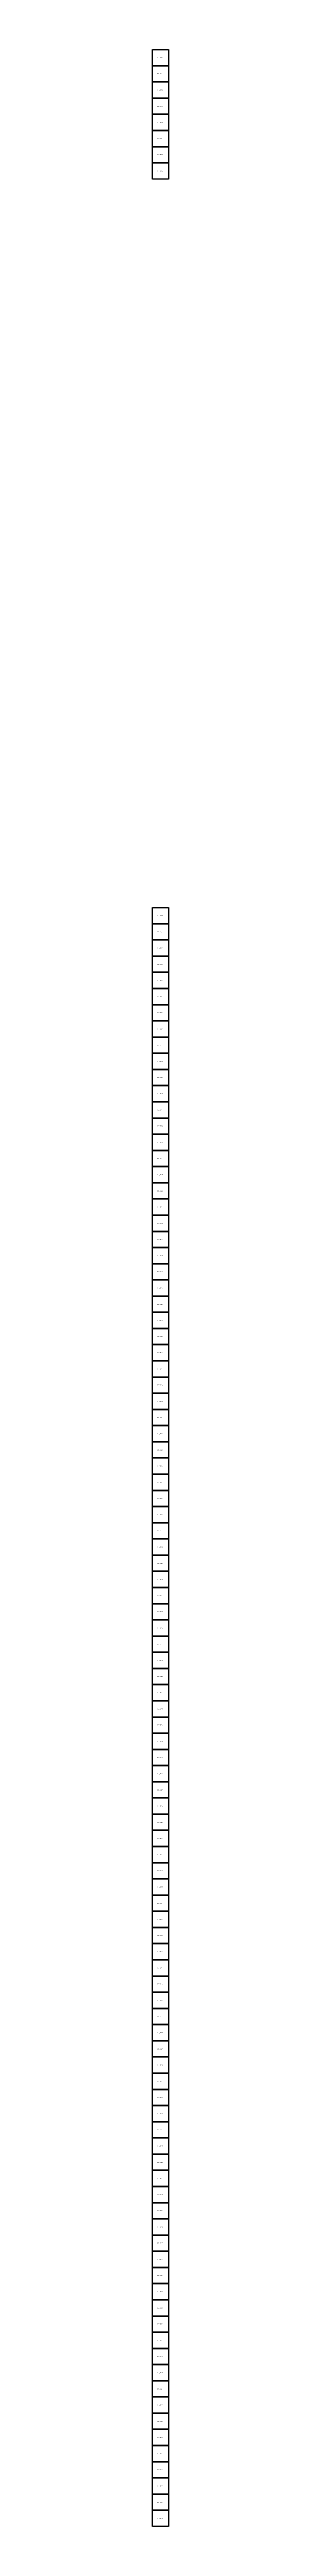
# Model space of a CAD drawing. Extents: x 546000 to 599000, y 7210000 to 7363000.
# Drawn here: x 550000 to 551000, y 7210000 to 7363000 of the extents above; entities that cross this region are included whole.
import ezdxf

# ---------------------------------------------------------------- set-up
doc = ezdxf.new("R2010")
doc.units = 0
doc.layers.add('FEATUREATTRIBS', color=7, linetype='Continuous')

msp = doc.modelspace()

# ---------------------------------------------------------------- linework, layer by layer
at = {"layer": 'FEATUREATTRIBS'}
for points in [[(550000, 7362000), (550000, 7363000), (551000, 7363000), (551000, 7362000)], [(550000, 7361000), (550000, 7362000), (551000, 7362000), (551000, 7361000)], [(550000, 7360000), (550000, 7361000), (551000, 7361000), (551000, 7360000)], [(550000, 7359000), (550000, 7360000), (551000, 7360000), (551000, 7359000)], [(550000, 7358000), (550000, 7359000), (551000, 7359000), (551000, 7358000)], [(550000, 7357000), (550000, 7358000), (551000, 7358000), (551000, 7357000)], [(550000, 7356000), (550000, 7357000), (551000, 7357000), (551000, 7356000)], [(550000, 7355000), (550000, 7356000), (551000, 7356000), (551000, 7355000)], [(550000, 7309000), (550000, 7310000), (551000, 7310000), (551000, 7309000)], [(550000, 7308000), (550000, 7309000), (551000, 7309000), (551000, 7308000)], [(550000, 7307000), (550000, 7308000), (551000, 7308000), (551000, 7307000)], [(550000, 7306000), (550000, 7307000), (551000, 7307000), (551000, 7306000)], [(550000, 7305000), (550000, 7306000), (551000, 7306000), (551000, 7305000)], [(550000, 7304000), (550000, 7305000), (551000, 7305000), (551000, 7304000)], [(550000, 7303000), (550000, 7304000), (551000, 7304000), (551000, 7303000)], [(550000, 7302000), (550000, 7303000), (551000, 7303000), (551000, 7302000)], [(550000, 7301000), (550000, 7302000), (551000, 7302000), (551000, 7301000)], [(550000, 7300000), (550000, 7301000), (551000, 7301000), (551000, 7300000)], [(550000, 7299000), (550000, 7300000), (551000, 7300000), (551000, 7299000)], [(550000, 7298000), (550000, 7299000), (551000, 7299000), (551000, 7298000)], [(550000, 7297000), (550000, 7298000), (551000, 7298000), (551000, 7297000)], [(550000, 7296000), (550000, 7297000), (551000, 7297000), (551000, 7296000)], [(550000, 7295000), (550000, 7296000), (551000, 7296000), (551000, 7295000)], [(550000, 7294000), (550000, 7295000), (551000, 7295000), (551000, 7294000)], [(550000, 7293000), (550000, 7294000), (551000, 7294000), (551000, 7293000)], [(550000, 7292000), (550000, 7293000), (551000, 7293000), (551000, 7292000)], [(550000, 7291000), (550000, 7292000), (551000, 7292000), (551000, 7291000)], [(550000, 7290000), (550000, 7291000), (551000, 7291000), (551000, 7290000)], [(550000, 7289000), (550000, 7290000), (551000, 7290000), (551000, 7289000)], [(550000, 7288000), (550000, 7289000), (551000, 7289000), (551000, 7288000)], [(550000, 7287000), (550000, 7288000), (551000, 7288000), (551000, 7287000)], [(550000, 7286000), (550000, 7287000), (551000, 7287000), (551000, 7286000)], [(550000, 7285000), (550000, 7286000), (551000, 7286000), (551000, 7285000)], [(550000, 7284000), (550000, 7285000), (551000, 7285000), (551000, 7284000)], [(550000, 7283000), (550000, 7284000), (551000, 7284000), (551000, 7283000)], [(550000, 7282000), (550000, 7283000), (551000, 7283000), (551000, 7282000)], [(550000, 7281000), (550000, 7282000), (551000, 7282000), (551000, 7281000)], [(550000, 7280000), (550000, 7281000), (551000, 7281000), (551000, 7280000)], [(550000, 7279000), (550000, 7280000), (551000, 7280000), (551000, 7279000)], [(550000, 7278000), (550000, 7279000), (551000, 7279000), (551000, 7278000)], [(550000, 7277000), (550000, 7278000), (551000, 7278000), (551000, 7277000)], [(550000, 7276000), (550000, 7277000), (551000, 7277000), (551000, 7276000)], [(550000, 7275000), (550000, 7276000), (551000, 7276000), (551000, 7275000)], [(550000, 7274000), (550000, 7275000), (551000, 7275000), (551000, 7274000)], [(550000, 7273000), (550000, 7274000), (551000, 7274000), (551000, 7273000)], [(550000, 7272000), (550000, 7273000), (551000, 7273000), (551000, 7272000)], [(550000, 7271000), (550000, 7272000), (551000, 7272000), (551000, 7271000)], [(550000, 7270000), (550000, 7271000), (551000, 7271000), (551000, 7270000)], [(550000, 7269000), (550000, 7270000), (551000, 7270000), (551000, 7269000)], [(550000, 7268000), (550000, 7269000), (551000, 7269000), (551000, 7268000)], [(550000, 7267000), (550000, 7268000), (551000, 7268000), (551000, 7267000)], [(550000, 7266000), (550000, 7267000), (551000, 7267000), (551000, 7266000)], [(550000, 7265000), (550000, 7266000), (551000, 7266000), (551000, 7265000)], [(550000, 7264000), (550000, 7265000), (551000, 7265000), (551000, 7264000)], [(550000, 7263000), (550000, 7264000), (551000, 7264000), (551000, 7263000)], [(550000, 7262000), (550000, 7263000), (551000, 7263000), (551000, 7262000)], [(550000, 7261000), (550000, 7262000), (551000, 7262000), (551000, 7261000)], [(550000, 7260000), (550000, 7261000), (551000, 7261000), (551000, 7260000)], [(550000, 7259000), (550000, 7260000), (551000, 7260000), (551000, 7259000)], [(550000, 7258000), (550000, 7259000), (551000, 7259000), (551000, 7258000)], [(550000, 7257000), (550000, 7258000), (551000, 7258000), (551000, 7257000)], [(550000, 7256000), (550000, 7257000), (551000, 7257000), (551000, 7256000)], [(550000, 7255000), (550000, 7256000), (551000, 7256000), (551000, 7255000)], [(550000, 7254000), (550000, 7255000), (551000, 7255000), (551000, 7254000)], [(550000, 7253000), (550000, 7254000), (551000, 7254000), (551000, 7253000)], [(550000, 7252000), (550000, 7253000), (551000, 7253000), (551000, 7252000)], [(550000, 7251000), (550000, 7252000), (551000, 7252000), (551000, 7251000)], [(550000, 7250000), (550000, 7251000), (551000, 7251000), (551000, 7250000)], [(550000, 7249000), (550000, 7250000), (551000, 7250000), (551000, 7249000)], [(550000, 7248000), (550000, 7249000), (551000, 7249000), (551000, 7248000)], [(550000, 7247000), (550000, 7248000), (551000, 7248000), (551000, 7247000)], [(550000, 7246000), (550000, 7247000), (551000, 7247000), (551000, 7246000)], [(550000, 7245000), (550000, 7246000), (551000, 7246000), (551000, 7245000)], [(550000, 7244000), (550000, 7245000), (551000, 7245000), (551000, 7244000)], [(550000, 7243000), (550000, 7244000), (551000, 7244000), (551000, 7243000)], [(550000, 7242000), (550000, 7243000), (551000, 7243000), (551000, 7242000)], [(550000, 7241000), (550000, 7242000), (551000, 7242000), (551000, 7241000)], [(550000, 7240000), (550000, 7241000), (551000, 7241000), (551000, 7240000)], [(550000, 7239000), (550000, 7240000), (551000, 7240000), (551000, 7239000)], [(550000, 7238000), (550000, 7239000), (551000, 7239000), (551000, 7238000)], [(550000, 7237000), (550000, 7238000), (551000, 7238000), (551000, 7237000)], [(550000, 7236000), (550000, 7237000), (551000, 7237000), (551000, 7236000)], [(550000, 7235000), (550000, 7236000), (551000, 7236000), (551000, 7235000)], [(550000, 7234000), (550000, 7235000), (551000, 7235000), (551000, 7234000)], [(550000, 7233000), (550000, 7234000), (551000, 7234000), (551000, 7233000)], [(550000, 7232000), (550000, 7233000), (551000, 7233000), (551000, 7232000)], [(550000, 7231000), (550000, 7232000), (551000, 7232000), (551000, 7231000)], [(550000, 7230000), (550000, 7231000), (551000, 7231000), (551000, 7230000)], [(550000, 7229000), (550000, 7230000), (551000, 7230000), (551000, 7229000)], [(550000, 7228000), (550000, 7229000), (551000, 7229000), (551000, 7228000)], [(550000, 7227000), (550000, 7228000), (551000, 7228000), (551000, 7227000)], [(550000, 7226000), (550000, 7227000), (551000, 7227000), (551000, 7226000)], [(550000, 7225000), (550000, 7226000), (551000, 7226000), (551000, 7225000)], [(550000, 7224000), (550000, 7225000), (551000, 7225000), (551000, 7224000)], [(550000, 7223000), (550000, 7224000), (551000, 7224000), (551000, 7223000)], [(550000, 7222000), (550000, 7223000), (551000, 7223000), (551000, 7222000)], [(550000, 7221000), (550000, 7222000), (551000, 7222000), (551000, 7221000)], [(550000, 7220000), (550000, 7221000), (551000, 7221000), (551000, 7220000)], [(550000, 7219000), (550000, 7220000), (551000, 7220000), (551000, 7219000)], [(550000, 7218000), (550000, 7219000), (551000, 7219000), (551000, 7218000)], [(550000, 7217000), (550000, 7218000), (551000, 7218000), (551000, 7217000)], [(550000, 7216000), (550000, 7217000), (551000, 7217000), (551000, 7216000)], [(550000, 7215000), (550000, 7216000), (551000, 7216000), (551000, 7215000)], [(550000, 7214000), (550000, 7215000), (551000, 7215000), (551000, 7214000)], [(550000, 7213000), (550000, 7214000), (551000, 7214000), (551000, 7213000)], [(550000, 7212000), (550000, 7213000), (551000, 7213000), (551000, 7212000)], [(550000, 7211000), (550000, 7212000), (551000, 7212000), (551000, 7211000)], [(550000, 7210000), (550000, 7211000), (551000, 7211000), (551000, 7210000)]]:
    msp.add_lwpolyline(points, close=True, dxfattribs=at)

# ---------------------------------------------------------------- texts
for s, p in [('E550_N7362', (550308, 7362480)), ('E550_N7361', (550308, 7361480)), ('E550_N7360', (550308, 7360480)), ('E550_N7359', (550308, 7359480)), ('E550_N7358', (550308, 7358480)), ('E550_N7357', (550308, 7357480)), ('E550_N7356', (550308, 7356480)), ('E550_N7355', (550308, 7355480)), ('E550_N7309', (550308, 7309480)), ('E550_N7308', (550308, 7308480)), ('E550_N7307', (550308, 7307480)), ('E550_N7306', (550308, 7306480)), ('E550_N7305', (550308, 7305480)), ('E550_N7304', (550308, 7304480)), ('E550_N7303', (550308, 7303480)), ('E550_N7302', (550308, 7302480)), ('E550_N7301', (550308, 7301480)), ('E550_N7300', (550308, 7300480)), ('E550_N7299', (550308, 7299480)), ('E550_N7298', (550308, 7298480)), ('E550_N7297', (550308, 7297480)), ('E550_N7296', (550308, 7296480)), ('E550_N7295', (550308, 7295480)), ('E550_N7294', (550308, 7294480)), ('E550_N7293', (550308, 7293480)), ('E550_N7292', (550308, 7292480)), ('E550_N7291', (550308, 7291480)), ('E550_N7290', (550308, 7290480)), ('E550_N7289', (550308, 7289480)), ('E550_N7288', (550308, 7288480)), ('E550_N7287', (550308, 7287480)), ('E550_N7286', (550308, 7286480)), ('E550_N7285', (550308, 7285480)), ('E550_N7284', (550308, 7284480)), ('E550_N7283', (550308, 7283480)), ('E550_N7282', (550308, 7282480)), ('E550_N7281', (550308, 7281480)), ('E550_N7280', (550308, 7280480)), ('E550_N7279', (550308, 7279480)), ('E550_N7278', (550308, 7278480)), ('E550_N7277', (550308, 7277480)), ('E550_N7276', (550308, 7276480)), ('E550_N7275', (550308, 7275480)), ('E550_N7274', (550308, 7274480)), ('E550_N7273', (550308, 7273480)), ('E550_N7272', (550308, 7272480)), ('E550_N7271', (550308, 7271480)), ('E550_N7270', (550308, 7270480)), ('E550_N7269', (550308, 7269480)), ('E550_N7268', (550308, 7268480)), ('E550_N7267', (550308, 7267480)), ('E550_N7266', (550308, 7266480)), ('E550_N7265', (550308, 7265480)), ('E550_N7264', (550308, 7264480)), ('E550_N7263', (550308, 7263480)), ('E550_N7262', (550308, 7262480)), ('E550_N7261', (550308, 7261480)), ('E550_N7260', (550308, 7260480)), ('E550_N7259', (550308, 7259480)), ('E550_N7258', (550308, 7258480)), ('E550_N7257', (550308, 7257480)), ('E550_N7256', (550308, 7256480)), ('E550_N7255', (550308, 7255480)), ('E550_N7254', (550308, 7254480)), ('E550_N7253', (550308, 7253480)), ('E550_N7252', (550308, 7252480)), ('E550_N7251', (550308, 7251480)), ('E550_N7250', (550308, 7250480)), ('E550_N7249', (550308, 7249480)), ('E550_N7248', (550308, 7248480)), ('E550_N7247', (550308, 7247480)), ('E550_N7246', (550308, 7246480)), ('E550_N7245', (550308, 7245480)), ('E550_N7244', (550308, 7244480)), ('E550_N7243', (550308, 7243480)), ('E550_N7242', (550308, 7242480)), ('E550_N7241', (550308, 7241480)), ('E550_N7240', (550308, 7240480)), ('E550_N7239', (550308, 7239480)), ('E550_N7238', (550308, 7238480)), ('E550_N7237', (550308, 7237480)), ('E550_N7236', (550308, 7236480)), ('E550_N7235', (550308, 7235480)), ('E550_N7234', (550308, 7234480)), ('E550_N7233', (550308, 7233480)), ('E550_N7232', (550308, 7232480)), ('E550_N7231', (550308, 7231480)), ('E550_N7230', (550308, 7230480)), ('E550_N7229', (550308, 7229480)), ('E550_N7228', (550308, 7228480)), ('E550_N7227', (550308, 7227480)), ('E550_N7226', (550308, 7226480)), ('E550_N7225', (550308, 7225480)), ('E550_N7224', (550308, 7224480)), ('E550_N7223', (550308, 7223480)), ('E550_N7222', (550308, 7222480)), ('E550_N7221', (550308, 7221480)), ('E550_N7220', (550308, 7220480)), ('E550_N7219', (550308, 7219480)), ('E550_N7218', (550308, 7218480)), ('E550_N7217', (550308, 7217480)), ('E550_N7216', (550308, 7216480)), ('E550_N7215', (550308, 7215480)), ('E550_N7214', (550308, 7214480)), ('E550_N7213', (550308, 7213480)), ('E550_N7212', (550308, 7212480)), ('E550_N7211', (550308, 7211480)), ('E550_N7210', (550308, 7210480))]:
    msp.add_text(s, height=40, dxfattribs=at).set_placement(p)

doc.saveas('drawing.dxf')
